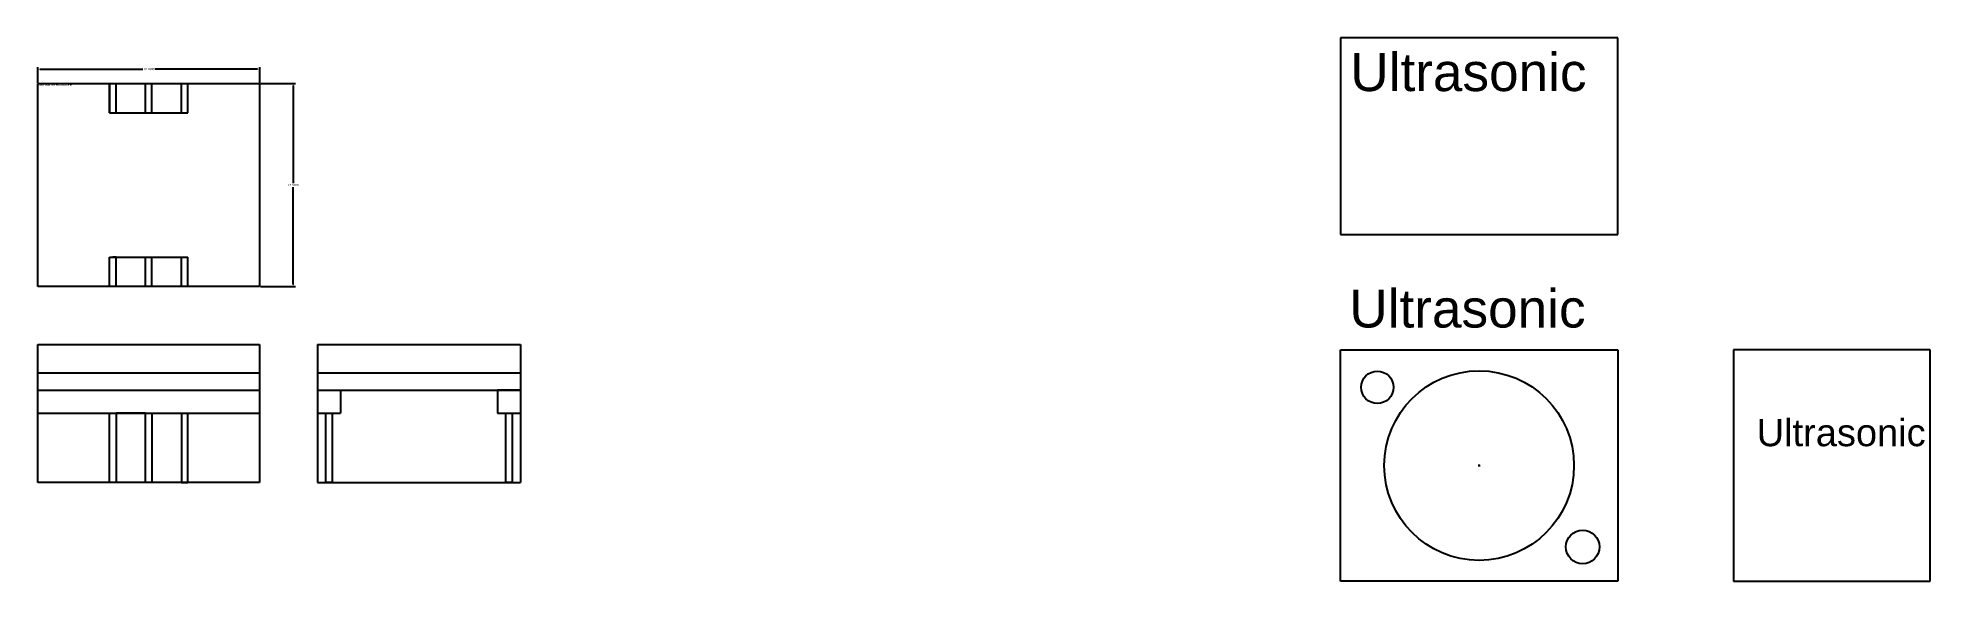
# Model space of a CAD drawing. Header units: inches. Extents: x 4 to 3747, y -1393 to 142.
# Drawn here: x 233.9 to 397.5, y 94.5 to 141.5 of the extents above; entities that cross this region are included whole.
import ezdxf

# ---------------------------------------------------------------- set-up
doc = ezdxf.new("R2010")
doc.units = ezdxf.units.IN
doc.header["$MEASUREMENT"] = 0
doc.layers.add('Scratch', color=200, linetype='Continuous')
doc.styles.get("Standard").update_dxf_attribs({"font": 'arial.ttf'})
doc.dimstyles.get("Standard").update_dxf_attribs({"dimtxt": 0.18, "dimasz": 0.18, "dimexe": 0.18, "dimexo": 0.0625, "dimgap": 0.09, "dimtad": 0, "dimtih": 1, "dimtoh": 1, "dimdec": 4, "dimzin": 0, "dimdsep": 46, "dimtxsty": 'Standard', "dimcen": 0.09, "dimadec": 0, "dimazin": 0, "dimtfac": 1, "dimtdec": 4, "dimtofl": 0, "dimtmove": 0, "dimatfit": 3, "dimfxl": 1, "dimtolj": 1, "dimtzin": 0, "dimarcsym": 0})

msp = doc.modelspace()

# ---------------------------------------------------------------- texts
at = {"attachment_point": 1}
for s, insert, char_height, width in [('Ultrasonic', (347.34968, 140.18799), 3.289251, 99.2531788), ('LISY300 GYROSCOPE', (233.86518, 137.54751), 0.2, 19.18), ('Ultrasonic', (347.26798, 119.73613), 3.289251, 99.2531788), ('Ultrasonic', (382.48986, 108.5353), 2.352536, 70.9878045)]:
    msp.add_mtext(s, dxfattribs=dict(at, insert=insert, char_height=char_height, width=width))

# ---------------------------------------------------------------- blocks, each defined once
blk = doc.blocks.new('*D14')
at = {"color": 0, "lineweight": -2}
for p, q in [((253.11, 137.55), (256.13, 137.55)), ((255.95, 137.37), (255.95, 128.95)), ((255.95, 120.17), (255.95, 128.59)), ((253.11, 119.99), (256.13, 119.99))]:
    blk.add_line(p, q, dxfattribs=at)
at = {"color": 0}
for points in [[(255.92, 137.37), (255.98, 137.37), (255.95, 137.55)], [(255.92, 120.17), (255.98, 120.17), (255.95, 119.99)]]:
    blk.add_solid(points, dxfattribs=at)
at = {"layer": 'Defpoints', "color": 0}
for p in [(253.05, 137.55), (253.05, 119.99), (255.95, 119.99)]:
    blk.add_point(p, dxfattribs=at)
at = {"color": 0, "insert": (255.95, 128.77), "char_height": 0.18, "attachment_point": 5}
blk.add_mtext('\\A1;17.5600', dxfattribs=at)
blk = doc.blocks.new('*D15')
at = {"color": 0, "lineweight": -2}
for p, q in [((233.87, 137.61), (233.87, 138.98)), ((234.05, 138.8), (242.93, 138.8)), ((252.87, 138.8), (243.98, 138.8)), ((253.05, 137.61), (253.05, 138.98))]:
    blk.add_line(p, q, dxfattribs=at)
at = {"color": 0}
for points in [[(234.05, 138.83), (234.05, 138.77), (233.87, 138.8)], [(252.87, 138.83), (252.87, 138.77), (253.05, 138.8)]]:
    blk.add_solid(points, dxfattribs=at)
at = {"layer": 'Defpoints', "color": 0}
for p in [(233.87, 137.55), (253.05, 138.8), (253.05, 137.55)]:
    blk.add_point(p, dxfattribs=at)
at = {"color": 0, "insert": (243.46, 138.8), "char_height": 0.18, "attachment_point": 5}
blk.add_mtext('\\A1;19.1800', dxfattribs=at)

# ---------------------------------------------------------------- dimensions: what is measured, and where the dimension line sits
dim = msp.add_linear_dim(base=(253.04518, 138.79838), p1=(233.86518, 137.54751), p2=(253.04518, 137.54751), dimstyle='Standard')
dim.commit()
dim.dimension.update_dxf_attribs({"geometry": '*D15', "text_midpoint": (243.45518, 138.79838)})
dim = msp.add_linear_dim(base=(255.94597, 119.98751), p1=(253.04518, 137.54751), p2=(253.04518, 119.98751), angle=90, dimstyle='Standard')
dim.commit()
dim.dimension.update_dxf_attribs({"geometry": '*D14', "text_midpoint": (255.94597, 128.76751)})

# ---------------------------------------------------------------- linework, layer by layer
for p, q in [((346.48961, 141.50769), (346.48961, 124.50769)), ((370.48961, 141.50769), (346.48961, 141.50769)), ((370.48961, 124.50769), (370.48961, 141.50769)), ((233.86518, 137.54751), (253.04518, 137.54751)), ((233.86518, 119.98751), (233.86518, 137.54751)), ((253.04518, 137.54751), (253.04518, 119.98751)), ((346.48961, 124.50769), (370.48961, 124.50769)), ((253.04518, 119.98751), (233.86518, 119.98751)), ((233.86518, 114.98751), (253.04518, 114.98751)), ((233.86518, 103.03751), (233.86518, 114.98751)), ((253.04518, 114.98751), (253.04518, 103.03751)), ((258.04518, 114.98751), (275.60518, 114.98751)), ((258.04518, 114.98751), (258.04518, 103.03751)), ((275.60518, 114.98751), (275.60518, 103.03751)), ((346.48961, 114.50769), (370.48961, 114.50769)), ((346.48961, 94.50769), (346.48961, 114.50769)), ((370.48961, 114.50769), (370.48961, 94.50769)), ((380.48961, 114.50769), (380.48961, 94.50769)), ((397.48961, 114.50769), (380.48961, 114.50769)), ((397.48961, 94.50769), (397.48961, 114.50769)), ((233.86518, 111.03751), (233.86518, 112.53751)), ((233.86518, 112.53751), (253.04518, 112.53751)), ((258.04518, 112.53751), (275.60518, 112.53751)), ((233.86518, 109.03751), (233.86518, 111.03751)), ((233.86518, 111.03751), (253.04518, 111.03751)), ((258.04518, 111.03751), (275.60518, 111.03751)), ((258.04518, 111.03751), (260.04518, 111.03751)), ((260.04518, 111.03751), (260.04518, 109.03751)), ((275.60518, 111.03751), (273.60518, 111.03751)), ((273.60518, 111.03751), (273.60518, 109.03751)), ((233.86518, 103.03751), (233.86518, 109.03751)), ((233.86518, 109.03751), (253.04518, 109.03751)), ((240.07518, 103.03751), (240.07518, 109.03751)), ((243.17518, 109.03751), (240.63518, 109.03751)), ((240.63518, 109.03751), (240.63518, 103.03751)), ((243.17518, 103.03751), (243.17518, 109.03751)), ((243.45518, 109.03751), (243.73518, 109.03751)), ((243.73518, 109.03751), (243.73518, 103.03751)), ((243.73518, 109.03751), (246.27518, 109.03751)), ((246.27518, 109.03751), (246.27518, 103.03751)), ((246.83518, 103.03751), (246.83518, 109.03751)), ((258.04518, 109.03751), (260.04518, 109.03751)), ((258.76518, 103.03751), (258.76518, 109.03751)), ((259.04518, 109.03751), (259.32518, 109.03751)), ((259.32518, 109.03751), (259.32518, 103.03751)), ((273.60518, 109.03751), (275.60518, 109.03751)), ((274.32518, 103.03751), (274.32518, 109.03751)), ((274.60518, 109.03751), (274.88518, 109.03751)), ((274.88518, 109.03751), (274.88518, 103.03751)), ((358.39961, 104.50769), (358.57961, 104.50769)), ((358.48961, 104.41769), (358.48961, 104.59769)), ((253.04518, 103.03751), (233.86518, 103.03751)), ((240.63518, 103.03751), (240.07518, 103.03751)), ((243.73518, 103.03751), (243.17518, 103.03751)), ((246.27518, 103.03751), (246.83518, 103.03751)), ((258.04518, 103.03751), (275.60518, 103.03751)), ((259.32518, 103.03751), (258.76518, 103.03751)), ((274.88518, 103.03751), (274.32518, 103.03751)), ((370.48961, 94.50769), (346.48961, 94.50769)), ((380.48961, 94.50769), (397.48961, 94.50769))]:
    msp.add_line(p, q)
for centre, radius in [((349.68961, 111.27769), 1.4), ((358.48961, 104.50769), 8.2), ((367.43961, 97.46769), 1.45)]:
    msp.add_circle(centre, radius)
at = {"layer": 'Scratch'}
for p, q in [((240.07518, 135.00751), (240.07518, 137.54751)), ((240.07518, 137.54751), (240.07518, 135.00751)), ((240.63518, 135.00751), (240.63518, 137.54751)), ((243.17518, 135.00751), (243.17518, 137.54751)), ((243.73518, 135.00751), (243.73518, 137.54751)), ((246.27518, 135.00751), (246.27518, 137.54751)), ((246.83518, 135.00751), (246.83518, 137.54751)), ((240.07518, 135.00751), (246.83518, 135.00751)), ((240.07518, 119.98751), (240.07518, 122.52751)), ((240.07518, 122.52751), (240.63518, 122.52751)), ((240.63518, 122.52751), (240.35518, 122.52751)), ((240.35518, 122.52751), (246.83518, 122.52751)), ((240.63518, 119.98751), (240.63518, 122.52751)), ((243.17518, 119.98751), (243.17518, 122.52751)), ((243.73518, 119.98751), (243.73518, 122.52751)), ((246.27518, 119.98751), (246.27518, 122.52751)), ((246.83518, 119.98751), (246.83518, 122.52751))]:
    msp.add_line(p, q, dxfattribs=at)

msp.set_redraw_order([(e.dxf.handle, doc.entitydb.next_handle()) for e in msp.query("TEXT MTEXT ATTDEF DIMENSION ARC_DIMENSION")])  # texts and dimensions are drawn at this point

doc.saveas('drawing.dxf')
